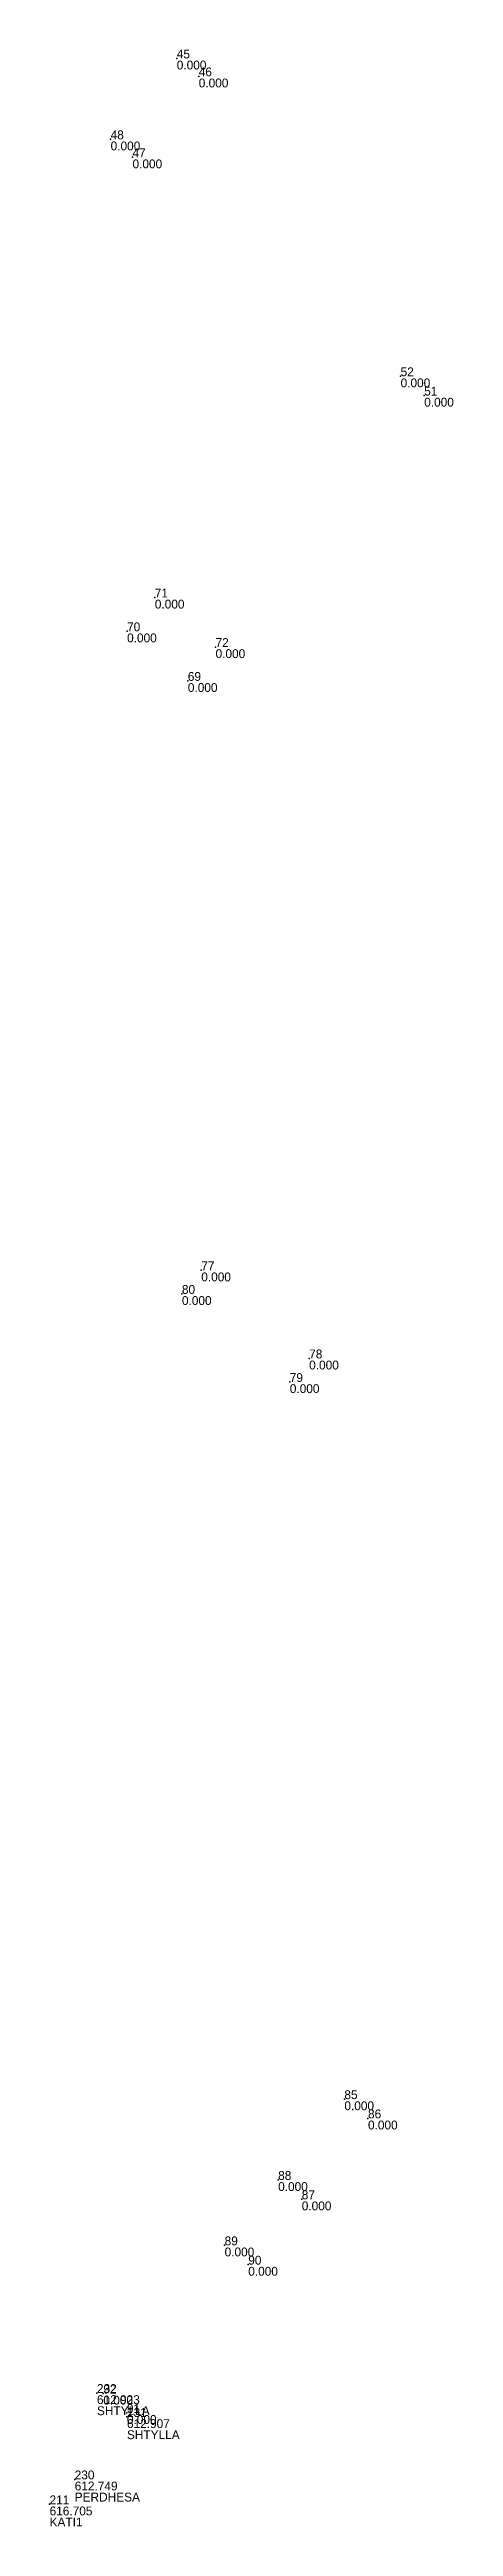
# Model space of a CAD drawing. Header units: metres. Extents: x 7512537 to 7512639, y 4691688 to 4691746.
# Drawn here: x 7512601.84 to 7512606.48, y 4691706.4 to 4691734.84 of the extents above; entities that cross this region are included whole.
import ezdxf

# ---------------------------------------------------------------- set-up
doc = ezdxf.new("R2010")
doc.units = ezdxf.units.M
doc.header["$PDSIZE"] = 1.526071
doc.layers.get('0').update_dxf_attribs({"color": 8})
for name, color, linetype in [('PNTDESC', 1, 'Continuous'), ('PNTELEV', 2, 'Continuous'), ('PNTNO', 3, 'Continuous')]:
    doc.layers.add(name, color=color, linetype=linetype)

msp = doc.modelspace()

# ---------------------------------------------------------------- texts
at = {"layer": 'PNTDESC', "color": 8}
for s, p in [('SHTYLLA', (7512602.38527, 4691707.675423)), ('SHTYLLA', (7512602.72936, 4691707.400095)), ('PERDHESA', (7512602.129908, 4691706.68362)), ('KATI1', (7512601.841735, 4691706.397113))]:
    msp.add_text(s, height=0.101738, dxfattribs=at).set_placement(p)
at = {"layer": 'PNTELEV'}
for s, p in [('0.000', (7512603.301, 4691734.614827)), ('0.000', (7512603.553, 4691734.408827)), ('0.000', (7512602.542, 4691733.685827)), ('0.000', (7512602.793, 4691733.479827)), ('0.000', (7512605.869, 4691730.964827)), ('0.000', (7512606.14, 4691730.742827)), ('0.000', (7512603.049, 4691728.423827)), ('0.000', (7512602.731, 4691728.035827)), ('0.000', (7512603.746, 4691727.854827)), ('0.000', (7512603.428, 4691727.465827)), ('0.000', (7512603.582, 4691720.696827)), ('0.000', (7512603.36, 4691720.425827)), ('0.000', (7512604.82, 4691719.684827)), ('0.000', (7512604.598, 4691719.413827)), ('0.000', (7512605.224, 4691711.177827)), ('0.000', (7512605.495, 4691710.956827)), ('0.000', (7512604.464, 4691710.249827)), ('0.000', (7512604.735, 4691710.027827)), ('0.000', (7512603.85, 4691709.498827)), ('0.000', (7512604.121, 4691709.276827)), ('612.923', (7512602.38527, 4691707.802596)), ('0.000', (7512602.458, 4691707.796827)), ('0.000', (7512602.729, 4691707.574827)), ('612.907', (7512602.72936, 4691707.527267)), ('612.749', (7512602.129908, 4691706.810793)), ('616.705', (7512601.841735, 4691706.524285))]:
    msp.add_text(s, height=0.101738, dxfattribs=at).set_placement(p)
at = {"layer": 'PNTNO', "color": 8}
for s, p in [('45', (7512603.301, 4691734.742)), ('46', (7512603.553, 4691734.536)), ('48', (7512602.542, 4691733.813)), ('47', (7512602.793, 4691733.607)), ('52', (7512605.869, 4691731.092)), ('51', (7512606.14, 4691730.87)), ('71', (7512603.049, 4691728.551)), ('70', (7512602.731, 4691728.163)), ('72', (7512603.746, 4691727.982)), ('69', (7512603.428, 4691727.593)), ('77', (7512603.582, 4691720.824)), ('80', (7512603.36, 4691720.553)), ('78', (7512604.82, 4691719.812)), ('79', (7512604.598, 4691719.541)), ('85', (7512605.224, 4691711.305)), ('86', (7512605.495, 4691711.084)), ('88', (7512604.464, 4691710.377)), ('87', (7512604.735, 4691710.155)), ('89', (7512603.85, 4691709.626)), ('90', (7512604.121, 4691709.404)), ('232', (7512602.38527, 4691707.929768)), ('92', (7512602.458, 4691707.924)), ('91', (7512602.729, 4691707.702)), ('231', (7512602.72936, 4691707.65444)), ('230', (7512602.129908, 4691706.937965)), ('211', (7512601.841735, 4691706.651458))]:
    msp.add_text(s, height=0.101738, dxfattribs=at).set_placement(p)

# ---------------------------------------------------------------- linework, layer by layer
for p in [(7512603.301, 4691734.742), (7512603.553, 4691734.536), (7512602.542, 4691733.813), (7512602.793, 4691733.607), (7512605.869, 4691731.092), (7512606.14, 4691730.87), (7512603.049, 4691728.551), (7512602.731, 4691728.163), (7512603.746, 4691727.982), (7512603.428, 4691727.593), (7512603.582, 4691720.824), (7512603.36, 4691720.553), (7512604.82, 4691719.812), (7512604.598, 4691719.541), (7512605.224, 4691711.305), (7512605.495, 4691711.084), (7512604.464, 4691710.377), (7512604.735, 4691710.155), (7512603.85, 4691709.626), (7512604.121, 4691709.404), (7512602.38527, 4691707.929768, 612.923343), (7512602.458, 4691707.924), (7512602.729, 4691707.702), (7512602.72936, 4691707.65444, 612.907426), (7512602.129908, 4691706.937965, 612.748504), (7512601.841735, 4691706.651458, 616.705459)]:
    msp.add_point(p)

msp.set_redraw_order([(e.dxf.handle, doc.entitydb.next_handle()) for e in msp.query("TEXT MTEXT ATTDEF DIMENSION ARC_DIMENSION")])  # texts and dimensions are drawn at this point

doc.saveas('drawing.dxf')
